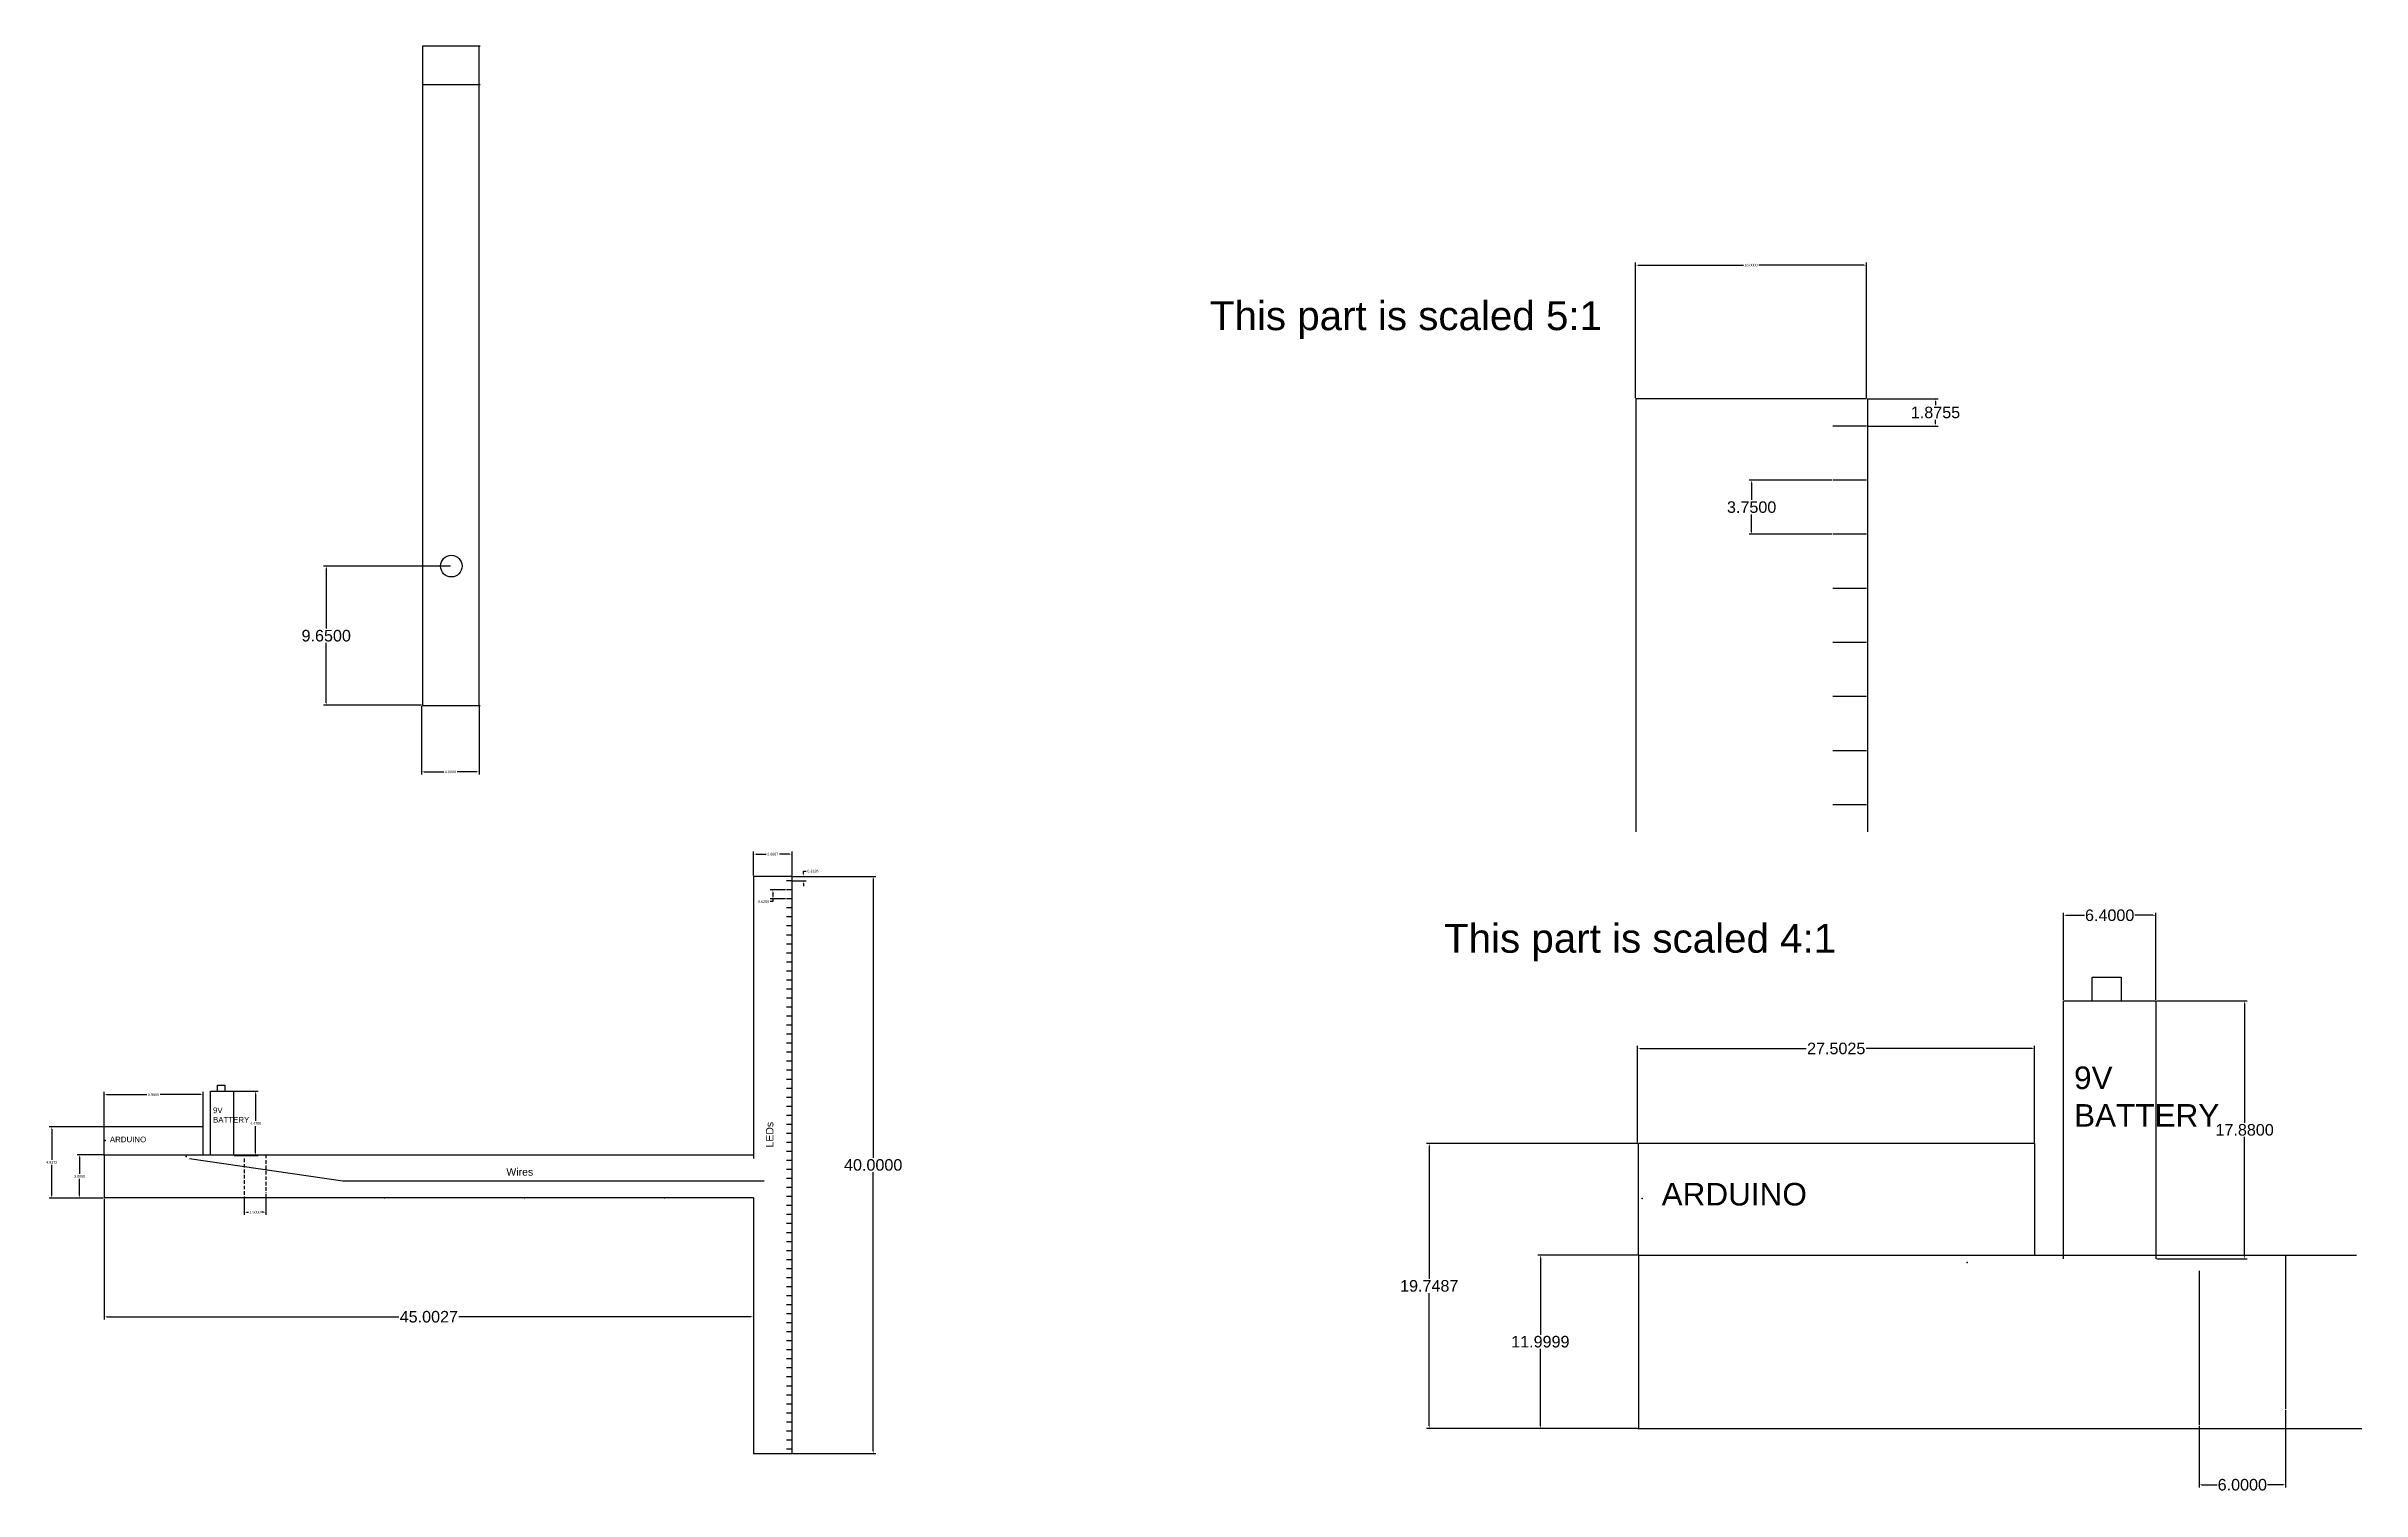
# Model space of a CAD drawing. Header units: centimetres. Extents: x -6 to 154, y -3 to 97.
import ezdxf

# ---------------------------------------------------------------- set-up
doc = ezdxf.new("R2010")
doc.units = ezdxf.units.CM
doc.header["$MEASUREMENT"] = 0
doc.linetypes.add('ACAD_ISO02W100', pattern=[15, 12, -3])
doc.linetypes.add('DASHED2', pattern=[0.375, 0.25, -0.125])
doc.styles.get("Standard").update_dxf_attribs({"font": 'arial.ttf'})
doc.dimstyles.new('Annotative', dxfattribs={"dimscale": 0, "dimtxt": 0.18, "dimasz": 0.18, "dimexe": 0.18, "dimexo": 0.0625, "dimgap": 0.09, "dimtad": 0, "dimtih": 1, "dimtoh": 1, "dimdec": 4, "dimzin": 0, "dimdsep": 46, "dimtxsty": 'Standard', "dimcen": 0.09, "dimadec": 0, "dimazin": 0, "dimtfac": 1, "dimtdec": 4, "dimtofl": 0, "dimtmove": 0, "dimatfit": 3, "dimfxl": 1, "dimtolj": 1, "dimtzin": 0, "dimarcsym": 0})
doc.dimstyles.get("Standard").update_dxf_attribs({"dimtxt": 0.18, "dimasz": 0.18, "dimexe": 0.18, "dimexo": 0.0625, "dimgap": 0.09, "dimtad": 0, "dimtih": 1, "dimtoh": 1, "dimdec": 4, "dimzin": 0, "dimdsep": 46, "dimtxsty": 'Standard', "dimcen": 0.09, "dimadec": 0, "dimazin": 0, "dimtfac": 1, "dimtdec": 4, "dimtofl": 0, "dimtmove": 0, "dimatfit": 3, "dimfxl": 1, "dimtolj": 1, "dimtzin": 0, "dimarcsym": 0})

# ---------------------------------------------------------------- blocks, each defined once
blk = doc.blocks.new('*D2')
at = {"color": 0, "lineweight": -2, "transparency": 16777216}
for p, q in [((45.43, 39.61), (51.17, 39.61)), ((50.99, 39.43), (50.99, 20.1)), ((50.99, -0.21), (50.99, 19.11)), ((45.43, -0.39), (51.17, -0.39))]:
    blk.add_line(p, q, dxfattribs=at)
at = {"color": 0, "transparency": 16777216}
for points in [[(50.96, 39.43), (51.02, 39.43), (50.99, 39.61)], [(50.96, -0.21), (51.02, -0.21), (50.99, -0.39)]]:
    blk.add_solid(points, dxfattribs=at)
at = {"layer": 'Defpoints', "color": 0, "transparency": 16777216}
for p in [(45.37, 39.61), (45.37, -0.39), (50.99, -0.39)]:
    blk.add_point(p, dxfattribs=at)
at = {"color": 0, "transparency": 16777216, "insert": (50.99, 19.61), "char_height": 0.18, "attachment_point": 5}
blk.add_mtext('\\A1;{\\H4.4444x;40.0000}', dxfattribs=at)
blk = doc.blocks.new('*D3')
at = {"color": 0, "linetype": 'ACAD_ISO02W100', "lineweight": -2, "transparency": 16777216}
for p, q in [((45.43, 39.61), (46.34, 39.61)), ((45.43, 39.29), (46.34, 39.29)), ((46.16, 39.79), (46.16, 39.97)), ((46.16, 39.97), (46.34, 39.97)), ((46.16, 39.11), (46.16, 38.93))]:
    blk.add_line(p, q, dxfattribs=at)
at = {"color": 0, "linetype": 'ACAD_ISO02W100', "transparency": 16777216}
for points in [[(46.13, 39.79), (46.19, 39.79), (46.16, 39.61)], [(46.13, 39.11), (46.19, 39.11), (46.16, 39.29)]]:
    blk.add_solid(points, dxfattribs=at)
at = {"layer": 'Defpoints', "color": 0, "linetype": 'ACAD_ISO02W100', "transparency": 16777216}
for p in [(45.37, 39.61), (45.37, 39.29), (46.16, 39.61)]:
    blk.add_point(p, dxfattribs=at)
at = {"color": 0, "linetype": 'ACAD_ISO02W100', "transparency": 16777216, "insert": (46.81, 39.97), "char_height": 0.18, "attachment_point": 5}
blk.add_mtext('\\A1;0.3126', dxfattribs=at)
blk = doc.blocks.new('*D4')
at = {"color": 0, "linetype": 'ACAD_ISO02W100', "lineweight": -2, "transparency": 16777216}
for p, q in [((44.91, 38.67), (43.86, 38.67)), ((44.91, 38.04), (43.86, 38.04)), ((44.04, 37.86), (43.86, 37.86)), ((44.04, 38.49), (44.04, 38.22)), ((44.04, 38.04), (44.04, 37.86))]:
    blk.add_line(p, q, dxfattribs=at)
at = {"color": 0, "linetype": 'ACAD_ISO02W100', "transparency": 16777216}
for points in [[(44.01, 38.49), (44.07, 38.49), (44.04, 38.67)], [(44.01, 38.22), (44.07, 38.22), (44.04, 38.04)]]:
    blk.add_solid(points, dxfattribs=at)
at = {"layer": 'Defpoints', "color": 0, "linetype": 'ACAD_ISO02W100', "transparency": 16777216}
for p in [(44.98, 38.67), (44.04, 38.04), (44.98, 38.04)]:
    blk.add_point(p, dxfattribs=at)
at = {"color": 0, "linetype": 'ACAD_ISO02W100', "transparency": 16777216, "insert": (43.4, 37.86), "char_height": 0.18, "attachment_point": 5}
blk.add_mtext('\\A1;0.6250', dxfattribs=at)
blk = doc.blocks.new('*D6')
at = {"color": 0, "linetype": 'ACAD_ISO02W100', "lineweight": -2, "transparency": 16777216}
for p, q in [((42.7, 39.67), (42.7, 41.33)), ((42.88, 41.15), (43.57, 41.15)), ((45.19, 41.15), (44.5, 41.15)), ((45.37, 39.67), (45.37, 41.33))]:
    blk.add_line(p, q, dxfattribs=at)
at = {"color": 0, "linetype": 'ACAD_ISO02W100', "transparency": 16777216}
for points in [[(42.88, 41.18), (42.88, 41.12), (42.7, 41.15)], [(45.19, 41.18), (45.19, 41.12), (45.37, 41.15)]]:
    blk.add_solid(points, dxfattribs=at)
at = {"layer": 'Defpoints', "color": 0, "linetype": 'ACAD_ISO02W100', "transparency": 16777216}
for p in [(45.37, 41.15), (42.7, 39.61), (45.37, 39.61)]:
    blk.add_point(p, dxfattribs=at)
at = {"color": 0, "linetype": 'ACAD_ISO02W100', "transparency": 16777216, "insert": (44.03, 41.15), "char_height": 0.18, "attachment_point": 5}
blk.add_mtext('\\A1;2.6667', dxfattribs=at)
blk = doc.blocks.new('*D8')
at = {"color": 0, "lineweight": -2, "transparency": 16777216}
for p, q in [((-2.3, 17.26), (-2.3, 8.91)), ((42.7, 17.26), (42.7, 8.91)), ((-2.12, 9.09), (18.12, 9.09)), ((42.52, 9.09), (22.28, 9.09))]:
    blk.add_line(p, q, dxfattribs=at)
at = {"color": 0, "transparency": 16777216}
for points in [[(-2.12, 9.12), (-2.12, 9.06), (-2.3, 9.09)], [(42.52, 9.12), (42.52, 9.06), (42.7, 9.09)]]:
    blk.add_solid(points, dxfattribs=at)
at = {"layer": 'Defpoints', "color": 0, "transparency": 16777216}
for p in [(-2.3, 17.32), (42.7, 17.32), (42.7, 9.09)]:
    blk.add_point(p, dxfattribs=at)
at = {"color": 0, "transparency": 16777216, "insert": (20.2, 9.09), "char_height": 0.18, "attachment_point": 5}
blk.add_mtext('\\A1;{\\H4.4444x;45.0027}', dxfattribs=at)
blk = doc.blocks.new('*D9')
at = {"color": 0, "lineweight": -2, "transparency": 16777216}
for p, q in [((-2.3, 20.26), (-2.3, 24.67)), ((-2.12, 24.49), (0.67, 24.49)), ((4.38, 24.49), (1.59, 24.49)), ((4.56, 20.26), (4.56, 24.67))]:
    blk.add_line(p, q, dxfattribs=at)
at = {"color": 0, "transparency": 16777216}
for points in [[(-2.12, 24.52), (-2.12, 24.46), (-2.3, 24.49)], [(4.38, 24.52), (4.38, 24.46), (4.56, 24.49)]]:
    blk.add_solid(points, dxfattribs=at)
at = {"layer": 'Defpoints', "color": 0, "transparency": 16777216}
for p in [(4.56, 24.49), (-2.3, 20.2), (4.56, 20.2)]:
    blk.add_point(p, dxfattribs=at)
at = {"color": 0, "transparency": 16777216, "insert": (1.13, 24.49), "char_height": 0.18, "attachment_point": 5}
blk.add_mtext('\\A1;6.8600', dxfattribs=at)
blk = doc.blocks.new('*D11')
at = {"color": 0, "linetype": 'ACAD_ISO02W100', "lineweight": -2, "transparency": 16777216}
for p, q in [((7.41, 17.32), (7.41, 16.16)), ((7.59, 16.34), (7.7, 16.34)), ((8.73, 16.34), (8.61, 16.34)), ((8.91, 17.59), (8.91, 16.16))]:
    blk.add_line(p, q, dxfattribs=at)
at = {"color": 0, "linetype": 'ACAD_ISO02W100', "transparency": 16777216}
for points in [[(7.59, 16.37), (7.59, 16.31), (7.41, 16.34)], [(8.73, 16.37), (8.73, 16.31), (8.91, 16.34)]]:
    blk.add_solid(points, dxfattribs=at)
at = {"layer": 'Defpoints', "color": 0, "linetype": 'ACAD_ISO02W100', "transparency": 16777216}
for p in [(8.91, 17.66), (7.41, 17.38), (8.91, 16.34)]:
    blk.add_point(p, dxfattribs=at)
at = {"color": 0, "linetype": 'ACAD_ISO02W100', "transparency": 16777216, "insert": (8.16, 16.34), "char_height": 0.18, "attachment_point": 5}
blk.add_mtext('\\A1;1.5000', dxfattribs=at)
blk = doc.blocks.new('*D12')
at = {"color": 0, "lineweight": -2, "transparency": 16777216}
for p, q in [((6.72, 24.73), (8.38, 24.73)), ((8.2, 24.55), (8.2, 22.68)), ((8.2, 20.44), (8.2, 22.31)), ((6.72, 20.26), (8.38, 20.26))]:
    blk.add_line(p, q, dxfattribs=at)
at = {"color": 0, "transparency": 16777216}
for points in [[(8.17, 24.55), (8.23, 24.55), (8.2, 24.73)], [(8.17, 20.44), (8.23, 20.44), (8.2, 20.26)]]:
    blk.add_solid(points, dxfattribs=at)
at = {"layer": 'Defpoints', "color": 0, "transparency": 16777216}
for p in [(6.66, 24.73), (6.66, 20.26), (8.2, 20.26)]:
    blk.add_point(p, dxfattribs=at)
at = {"color": 0, "transparency": 16777216, "insert": (8.2, 22.49), "char_height": 0.18, "attachment_point": 5}
blk.add_mtext('\\A1;4.4700', dxfattribs=at)
blk = doc.blocks.new('*D13')
at = {"color": 0, "linetype": 'ACAD_ISO02W100', "lineweight": -2, "transparency": 16777216}
for p, q in [((-2.36, 22.26), (-6.11, 22.26)), ((-5.93, 22.08), (-5.93, 19.97)), ((-5.93, 17.5), (-5.93, 19.61)), ((-2.36, 17.32), (-6.11, 17.32))]:
    blk.add_line(p, q, dxfattribs=at)
at = {"color": 0, "linetype": 'ACAD_ISO02W100', "transparency": 16777216}
for points in [[(-5.96, 22.08), (-5.9, 22.08), (-5.93, 22.26)], [(-5.96, 17.5), (-5.9, 17.5), (-5.93, 17.32)]]:
    blk.add_solid(points, dxfattribs=at)
at = {"layer": 'Defpoints', "color": 0, "linetype": 'ACAD_ISO02W100', "transparency": 16777216}
for p in [(-2.3, 22.26), (-5.93, 17.32), (-2.3, 17.32)]:
    blk.add_point(p, dxfattribs=at)
at = {"color": 0, "linetype": 'ACAD_ISO02W100', "transparency": 16777216, "insert": (-5.93, 19.79), "char_height": 0.18, "attachment_point": 5}
blk.add_mtext('\\A1;4.9372', dxfattribs=at)
blk = doc.blocks.new('*D14')
at = {"color": 0, "linetype": 'ACAD_ISO02W100', "lineweight": -2, "transparency": 16777216}
for p, q in [((-2.36, 20.32), (-4.18, 20.32)), ((-4, 20.14), (-4, 19)), ((-4, 17.5), (-4, 18.64)), ((-2.36, 17.32), (-4.18, 17.32))]:
    blk.add_line(p, q, dxfattribs=at)
at = {"color": 0, "linetype": 'ACAD_ISO02W100', "transparency": 16777216}
for points in [[(-4.03, 20.14), (-3.97, 20.14), (-4, 20.32)], [(-4.03, 17.5), (-3.97, 17.5), (-4, 17.32)]]:
    blk.add_solid(points, dxfattribs=at)
at = {"layer": 'Defpoints', "color": 0, "linetype": 'ACAD_ISO02W100', "transparency": 16777216}
for p in [(-2.3, 20.32), (-4, 17.32), (-2.3, 17.32)]:
    blk.add_point(p, dxfattribs=at)
at = {"color": 0, "linetype": 'ACAD_ISO02W100', "transparency": 16777216, "insert": (-4, 18.82), "char_height": 0.18, "attachment_point": 5}
blk.add_mtext('\\A1;3.0000', dxfattribs=at)
blk = doc.blocks.new('*D36')
at = {"color": 0, "lineweight": -2, "transparency": 16777216}
for p, q in [((148.86, 2.63), (148.86, -2.73)), ((142.86, 1.54), (142.86, -2.73)), ((143.04, -2.55), (144.11, -2.55)), ((148.68, -2.55), (147.61, -2.55))]:
    blk.add_line(p, q, dxfattribs=at)
at = {"color": 0, "transparency": 16777216}
for points in [[(143.04, -2.52), (143.04, -2.58), (142.86, -2.55)], [(148.68, -2.52), (148.68, -2.58), (148.86, -2.55)]]:
    blk.add_solid(points, dxfattribs=at)
at = {"layer": 'Defpoints', "color": 0, "transparency": 16777216}
for p in [(142.86, 1.61), (148.86, 2.69), (148.86, -2.55)]:
    blk.add_point(p, dxfattribs=at)
at = {"color": 0, "transparency": 16777216, "insert": (145.86, -2.55), "char_height": 0.18, "attachment_point": 5}
blk.add_mtext('\\A1;{\\H4.4444x;6.0000}', dxfattribs=at)
blk = doc.blocks.new('*D32')
at = {"color": 0, "lineweight": -2, "transparency": 16777216}
for p, q in [((139.93, 30.98), (146.2, 30.98)), ((146.02, 30.8), (146.02, 22.54)), ((146.02, 13.28), (146.02, 21.55)), ((139.93, 13.1), (146.2, 13.1))]:
    blk.add_line(p, q, dxfattribs=at)
at = {"color": 0, "transparency": 16777216}
for points in [[(145.99, 30.8), (146.05, 30.8), (146.02, 30.98)], [(145.99, 13.28), (146.05, 13.28), (146.02, 13.1)]]:
    blk.add_solid(points, dxfattribs=at)
at = {"layer": 'Defpoints', "color": 0, "transparency": 16777216}
for p in [(139.87, 30.98), (139.87, 13.1), (146.02, 13.1)]:
    blk.add_point(p, dxfattribs=at)
at = {"color": 0, "transparency": 16777216, "insert": (146.02, 22.04), "char_height": 0.18, "attachment_point": 5}
blk.add_mtext('\\A1;{\\H4.4444x;17.8800}', dxfattribs=at)
blk = doc.blocks.new('*D33')
at = {"color": 0, "lineweight": -2, "transparency": 16777216}
for p, q in [((103.96, 21.1), (89.34, 21.1)), ((89.52, 20.92), (89.52, 11.73)), ((89.52, 1.54), (89.52, 10.73)), ((103.96, 1.36), (89.34, 1.36))]:
    blk.add_line(p, q, dxfattribs=at)
at = {"color": 0, "transparency": 16777216}
for points in [[(89.49, 20.92), (89.55, 20.92), (89.52, 21.1)], [(89.49, 1.54), (89.55, 1.54), (89.52, 1.36)]]:
    blk.add_solid(points, dxfattribs=at)
at = {"layer": 'Defpoints', "color": 0, "transparency": 16777216}
for p in [(104.03, 21.1), (89.52, 1.36), (104.03, 1.36)]:
    blk.add_point(p, dxfattribs=at)
at = {"color": 0, "transparency": 16777216, "insert": (89.52, 11.23), "char_height": 0.18, "attachment_point": 5}
blk.add_mtext('\\A1;{\\H4.4444x;19.7487}', dxfattribs=at)
blk = doc.blocks.new('*D34')
at = {"color": 0, "lineweight": -2, "transparency": 16777216}
for p, q in [((103.96, 13.36), (97.04, 13.36)), ((97.22, 13.18), (97.22, 7.85)), ((97.22, 1.54), (97.22, 6.86)), ((103.96, 1.36), (97.04, 1.36))]:
    blk.add_line(p, q, dxfattribs=at)
at = {"color": 0, "transparency": 16777216}
for points in [[(97.19, 13.18), (97.25, 13.18), (97.22, 13.36)], [(97.19, 1.54), (97.25, 1.54), (97.22, 1.36)]]:
    blk.add_solid(points, dxfattribs=at)
at = {"layer": 'Defpoints', "color": 0, "transparency": 16777216}
for p in [(104.03, 13.36), (97.22, 1.36), (104.03, 1.36)]:
    blk.add_point(p, dxfattribs=at)
at = {"color": 0, "transparency": 16777216, "insert": (97.22, 7.36), "char_height": 0.18, "attachment_point": 5}
blk.add_mtext('\\A1;{\\H4.4444x;11.9999}', dxfattribs=at)
blk = doc.blocks.new('*D37')
at = {"color": 0, "linetype": 'ACAD_ISO02W100', "lineweight": -2, "transparency": 16777216}
for p, q in [((103.96, 21.17), (103.96, 27.86)), ((104.14, 27.68), (115.64, 27.68)), ((131.29, 27.68), (119.79, 27.68)), ((131.47, 21.17), (131.47, 27.86))]:
    blk.add_line(p, q, dxfattribs=at)
at = {"color": 0, "linetype": 'ACAD_ISO02W100', "transparency": 16777216}
for points in [[(104.14, 27.71), (104.14, 27.65), (103.96, 27.68)], [(131.29, 27.71), (131.29, 27.65), (131.47, 27.68)]]:
    blk.add_solid(points, dxfattribs=at)
at = {"layer": 'Defpoints', "color": 0, "linetype": 'ACAD_ISO02W100', "transparency": 16777216}
for p in [(103.96, 27.68), (103.96, 21.1), (131.47, 21.1)]:
    blk.add_point(p, dxfattribs=at)
at = {"color": 0, "linetype": 'ACAD_ISO02W100', "transparency": 16777216, "insert": (117.72, 27.68), "char_height": 0.18, "attachment_point": 5}
blk.add_mtext('\\A1;{\\H4.4444x;27.5025}', dxfattribs=at)
blk = doc.blocks.new('*D38')
at = {"color": 0, "linetype": 'ACAD_ISO02W100', "lineweight": -2, "transparency": 16777216}
for p, q in [((133.47, 31.05), (133.47, 37.09)), ((133.65, 36.91), (134.92, 36.91)), ((139.69, 36.91), (138.42, 36.91)), ((139.87, 31.05), (139.87, 37.09))]:
    blk.add_line(p, q, dxfattribs=at)
at = {"color": 0, "linetype": 'ACAD_ISO02W100', "transparency": 16777216}
for points in [[(133.65, 36.94), (133.65, 36.88), (133.47, 36.91)], [(139.69, 36.94), (139.69, 36.88), (139.87, 36.91)]]:
    blk.add_solid(points, dxfattribs=at)
at = {"layer": 'Defpoints', "color": 0, "linetype": 'ACAD_ISO02W100', "transparency": 16777216}
for p in [(139.87, 36.91), (133.47, 30.98), (139.87, 30.98)]:
    blk.add_point(p, dxfattribs=at)
at = {"color": 0, "linetype": 'ACAD_ISO02W100', "transparency": 16777216, "insert": (136.67, 36.91), "char_height": 0.18, "attachment_point": 5}
blk.add_mtext('\\A1;{\\H4.4444x;6.4000}', dxfattribs=at)
blk = doc.blocks.new('*D54')
at = {"color": 0, "lineweight": -2, "transparency": 16777216}
for p, q in [((119.89, 72.69), (124.78, 72.69)), ((124.6, 72.51), (124.6, 72.25)), ((119.89, 70.81), (124.78, 70.81)), ((124.6, 70.99), (124.6, 71.25))]:
    blk.add_line(p, q, dxfattribs=at)
at = {"color": 0, "transparency": 16777216}
for points in [[(124.57, 72.51), (124.63, 72.51), (124.6, 72.69)], [(124.57, 70.99), (124.63, 70.99), (124.6, 70.81)]]:
    blk.add_solid(points, dxfattribs=at)
at = {"layer": 'Defpoints', "color": 0, "transparency": 16777216}
for p in [(119.82, 72.69), (124.6, 72.69), (119.82, 70.81)]:
    blk.add_point(p, dxfattribs=at)
at = {"color": 0, "transparency": 16777216, "insert": (124.6, 71.75), "char_height": 0.18, "attachment_point": 5}
blk.add_mtext('\\A1;{\\H4.4444x;1.8755}', dxfattribs=at)
blk = doc.blocks.new('*D55')
at = {"color": 0, "lineweight": -2, "transparency": 16777216}
for p, q in [((117.42, 67.06), (111.68, 67.06)), ((111.86, 66.88), (111.86, 65.69)), ((111.86, 63.49), (111.86, 64.69)), ((117.42, 63.31), (111.68, 63.31))]:
    blk.add_line(p, q, dxfattribs=at)
at = {"color": 0, "transparency": 16777216}
for points in [[(111.83, 66.88), (111.89, 66.88), (111.86, 67.06)], [(111.83, 63.49), (111.89, 63.49), (111.86, 63.31)]]:
    blk.add_solid(points, dxfattribs=at)
at = {"layer": 'Defpoints', "color": 0, "transparency": 16777216}
for p in [(117.48, 67.06), (111.86, 63.31), (117.48, 63.31)]:
    blk.add_point(p, dxfattribs=at)
at = {"color": 0, "transparency": 16777216, "insert": (111.86, 65.19), "char_height": 0.18, "attachment_point": 5}
blk.add_mtext('\\A1;{\\H4.4444x;3.7500}', dxfattribs=at)
blk = doc.blocks.new('*D56')
at = {"color": 0, "lineweight": -2, "transparency": 16777216}
for p, q in [((103.82, 72.75), (103.82, 82.14)), ((104, 81.96), (111.3, 81.96)), ((119.64, 81.96), (112.35, 81.96)), ((119.82, 72.75), (119.82, 82.14))]:
    blk.add_line(p, q, dxfattribs=at)
at = {"color": 0, "transparency": 16777216}
for points in [[(104, 81.99), (104, 81.93), (103.82, 81.96)], [(119.64, 81.99), (119.64, 81.93), (119.82, 81.96)]]:
    blk.add_solid(points, dxfattribs=at)
at = {"layer": 'Defpoints', "color": 0, "transparency": 16777216}
for p in [(119.82, 81.96), (103.82, 72.69), (119.82, 72.69)]:
    blk.add_point(p, dxfattribs=at)
at = {"color": 0, "transparency": 16777216, "insert": (111.82, 81.96), "char_height": 0.18, "attachment_point": 5}
blk.add_mtext('\\A1;16.0000', dxfattribs=at)
blk = doc.blocks.new('*D57')
at = {"color": 0, "lineweight": -2, "transparency": 16777216}
for p, q in [((21.69, 61.11), (12.91, 61.11)), ((13.09, 60.93), (13.09, 56.78)), ((13.09, 51.64), (13.09, 55.78)), ((19.69, 51.46), (12.91, 51.46))]:
    blk.add_line(p, q, dxfattribs=at)
at = {"color": 0, "transparency": 16777216}
for points in [[(13.06, 60.93), (13.12, 60.93), (13.09, 61.11)], [(13.06, 51.64), (13.12, 51.64), (13.09, 51.46)]]:
    blk.add_solid(points, dxfattribs=at)
at = {"layer": 'Defpoints', "color": 0, "transparency": 16777216}
for p in [(13.09, 61.11), (21.76, 61.11), (19.76, 51.46)]:
    blk.add_point(p, dxfattribs=at)
at = {"color": 0, "transparency": 16777216, "insert": (13.09, 56.28), "char_height": 0.18, "attachment_point": 5}
blk.add_mtext('\\A1;{\\H4.4444x;9.6500}', dxfattribs=at)
blk = doc.blocks.new('*D58')
at = {"color": 0, "lineweight": -2, "transparency": 16777216}
for p, q in [((19.69, 51.39), (19.69, 46.67)), ((23.69, 51.39), (23.69, 46.67)), ((19.87, 46.85), (21.23, 46.85)), ((23.51, 46.85), (22.16, 46.85))]:
    blk.add_line(p, q, dxfattribs=at)
at = {"color": 0, "transparency": 16777216}
for points in [[(19.87, 46.88), (19.87, 46.82), (19.69, 46.85)], [(23.51, 46.88), (23.51, 46.82), (23.69, 46.85)]]:
    blk.add_solid(points, dxfattribs=at)
at = {"layer": 'Defpoints', "color": 0, "transparency": 16777216}
for p in [(19.69, 51.46), (23.69, 51.46), (23.69, 46.85)]:
    blk.add_point(p, dxfattribs=at)
at = {"color": 0, "transparency": 16777216, "insert": (21.69, 46.85), "char_height": 0.18, "attachment_point": 5}
blk.add_mtext('\\A1;4.0000', dxfattribs=at)

msp = doc.modelspace()

# ---------------------------------------------------------------- linework, layer by layer
for p, q in [((23.75741, 97.12394), (19.75741, 97.12394)), ((19.75741, 97.12394), (19.75741, 51.45694)), ((23.69491, 51.45694), (23.69491, 97.12394)), ((23.75741, 94.45694), (19.75741, 94.45694)), ((119.82462, 72.68854), (103.82462, 72.68854)), ((103.82462, 72.68854), (103.82462, 42.68854)), ((119.88712, 72.68854), (119.88712, 42.68854)), ((119.82302, 70.81307), (117.47928, 70.81307)), ((119.82302, 67.06308), (117.47928, 67.06308)), ((119.82302, 63.31309), (117.47928, 63.31309)), ((119.82302, 59.56309), (117.47928, 59.56309)), ((119.82143, 55.8131), (117.47768, 55.8131)), ((119.82302, 55.8131), (117.47928, 55.8131)), ((19.75741, 51.45694), (23.75741, 51.45694)), ((119.82143, 52.06311), (117.47768, 52.06311)), ((119.82143, 48.31312), (117.47768, 48.31312)), ((119.82143, 44.56312), (117.47768, 44.56312)), ((45.3665, 39.60652), (42.69983, 39.60652)), ((42.69983, 39.60652), (42.69983, 20.05097)), ((45.36623, 39.29394), (44.97561, 39.29394)), ((45.36623, 38.66895), (44.97561, 38.66895)), ((45.3665, -0.39348), (45.3665, 39.60652)), ((45.36623, 38.04395), (44.97561, 38.04395)), ((45.36623, 37.41895), (44.97561, 37.41895)), ((45.36596, 36.79395), (44.97534, 36.79395)), ((45.36596, 36.16895), (44.97534, 36.16895)), ((45.36596, 35.54395), (44.97534, 35.54395)), ((45.36623, 36.79395), (44.97561, 36.79395)), ((45.3657, 34.29395), (44.97507, 34.29395)), ((45.36596, 34.91895), (44.97534, 34.91895)), ((45.36596, 34.29395), (44.97534, 34.29395)), ((45.3657, 33.66896), (44.97507, 33.66896)), ((45.3657, 33.04396), (44.97507, 33.04396)), ((45.3657, 32.41896), (44.97507, 32.41896)), ((135.46718, 30.98434), (135.46718, 32.62434)), ((135.46718, 32.62434), (137.46718, 32.62434)), ((137.46718, 32.62434), (137.46718, 30.98434)), ((45.3657, 31.79396), (44.97507, 31.79396)), ((45.36623, 31.79396), (44.97561, 31.79396)), ((45.36623, 31.16896), (44.97561, 31.16896)), ((45.36623, 30.54396), (44.97561, 30.54396)), ((133.46718, 13.10434), (133.46718, 30.98434)), ((133.46718, 30.98434), (139.86718, 30.98434)), ((139.86718, 30.98434), (139.86718, 13.10434)), ((45.36596, 29.91896), (44.97534, 29.91896)), ((45.36596, 29.29396), (44.97534, 29.29396)), ((45.36623, 29.91896), (44.97561, 29.91896)), ((45.36623, 29.29396), (44.97561, 29.29396)), ((45.36596, 28.66896), (44.97534, 28.66896)), ((45.36596, 28.04397), (44.97534, 28.04397)), ((45.36596, 27.41897), (44.97534, 27.41897)), ((45.36623, 27.41897), (44.97561, 27.41897)), ((45.36623, 26.79397), (44.97561, 26.79397)), ((45.36623, 26.16897), (44.97561, 26.16897)), ((5.05983, 20.25897), (5.05983, 24.72897)), ((5.05983, 24.72897), (6.65983, 24.72897)), ((5.55983, 24.72897), (5.55983, 25.13897)), ((5.55983, 25.13897), (6.05983, 25.13897)), ((6.05983, 25.13897), (6.05983, 24.72897)), ((6.65983, 24.72897), (6.65983, 20.25897)), ((45.36596, 24.91897), (44.97534, 24.91897)), ((45.36596, 24.29397), (44.97534, 24.29397)), ((45.36623, 25.54397), (44.97561, 25.54397)), ((45.36623, 24.91897), (44.97561, 24.91897)), ((45.36596, 23.66897), (44.97534, 23.66897)), ((45.36596, 23.04398), (44.97534, 23.04398)), ((4.55983, 22.25897), (-2.30017, 22.25897)), ((45.3657, 22.41898), (44.97507, 22.41898)), ((45.3657, 21.79398), (44.97507, 21.79398)), ((45.3657, 21.16898), (44.97507, 21.16898)), ((45.36596, 22.41898), (44.97534, 22.41898)), ((131.46718, 21.10434), (104.02718, 21.10434)), ((-2.30017, 20.32177), (42.69983, 20.32177)), ((45.3657, 20.54398), (44.97507, 20.54398)), ((45.3657, 19.91898), (44.97507, 19.91898)), ((45.36623, 19.91898), (44.97561, 19.91898)), ((45.36623, 19.29398), (44.97561, 19.29398)), ((45.36596, 18.04399), (44.97534, 18.04399)), ((45.36623, 18.66898), (44.97561, 18.66898)), ((45.36623, 18.04399), (44.97561, 18.04399)), ((42.69983, 17.3218), (-2.30017, 17.3218)), ((42.69983, 17.3218), (42.69983, -0.39348)), ((45.36596, 17.41899), (44.97534, 17.41899)), ((45.36596, 16.79399), (44.97534, 16.79399)), ((45.36596, 16.16899), (44.97534, 16.16899)), ((45.36623, 17.41899), (44.97561, 17.41899)), ((45.36596, 15.54399), (44.97534, 15.54399)), ((45.36596, 14.91899), (44.97534, 14.91899)), ((45.36596, 14.29399), (44.97534, 14.29399)), ((45.36623, 14.29399), (44.97561, 14.29399)), ((45.36623, 13.66899), (44.97561, 13.66899)), ((45.36623, 13.044), (44.97561, 13.044)), ((104.02718, 13.35554), (104.02718, 1.35567)), ((104.02718, 13.35554), (153.7789, 13.35554)), ((148.86352, 13.35554), (148.86352, 2.68887)), ((45.36596, 11.794), (44.97534, 11.794)), ((45.36623, 12.419), (44.97561, 12.419)), ((45.36623, 11.794), (44.97561, 11.794)), ((142.86352, 12.27234), (142.86352, 1.60567)), ((45.36596, 11.169), (44.97534, 11.169)), ((45.36596, 10.544), (44.97534, 10.544)), ((45.36596, 9.919), (44.97534, 9.919)), ((45.3657, 9.294), (44.97507, 9.294)), ((45.3657, 8.669), (44.97507, 8.669)), ((45.3657, 8.04401), (44.97507, 8.04401)), ((45.36596, 9.294), (44.97534, 9.294)), ((45.3657, 7.41901), (44.97507, 7.41901)), ((45.3657, 6.79401), (44.97507, 6.79401)), ((45.36623, 6.79401), (44.97561, 6.79401)), ((45.36596, 4.91901), (44.97534, 4.91901)), ((45.36623, 6.16901), (44.97561, 6.16901)), ((45.36623, 5.54401), (44.97561, 5.54401)), ((45.36623, 4.91901), (44.97561, 4.91901)), ((45.36596, 4.29401), (44.97534, 4.29401)), ((45.36596, 3.66901), (44.97534, 3.66901)), ((45.36623, 4.29401), (44.97561, 4.29401)), ((45.36596, 3.04402), (44.97534, 3.04402)), ((45.36596, 2.41902), (44.97534, 2.41902)), ((45.36596, 1.79402), (44.97534, 1.79402)), ((45.36623, 2.41902), (44.97561, 2.41902)), ((45.36623, 1.79402), (44.97561, 1.79402)), ((45.36596, 1.16902), (44.97534, 1.16902)), ((45.36596, 0.54402), (44.97534, 0.54402)), ((103.96468, 1.35567), (154.13249, 1.35567)), ((42.69983, -0.39348), (45.3665, -0.39348)), ((45.36596, -0.08098), (44.97534, -0.08098))]:
    msp.add_line(p, q)
at = {"linetype": 'ACAD_ISO02W100'}
for p, q in [((104.02718, 13.35554), (104.02718, 21.10434)), ((131.46718, 21.10434), (131.46718, 13.35554)), ((-2.30017, 20.32177), (-2.30017, 17.3218))]:
    msp.add_line(p, q, dxfattribs=at)
at = {"linetype": 'DASHED2'}
for p, q in [((7.40891, 20.05097), (7.40891, 17.3843)), ((8.90891, 20.32177), (8.90891, 17.6551))]:
    msp.add_line(p, q, dxfattribs=at)
msp.add_lwpolyline([(3.61771, 20.05097), (14.23771, 18.52175), (43.43868, 18.52175)])
msp.add_circle((21.75741, 61.10694), 0.75)
for p in [(-2.23767, 21.30539), (-2.23767, 21.30539), (3.39112, 20.19647), (3.39112, 20.19647), (104.27718, 17.29002), (104.27718, 17.29002), (126.79234, 12.85434), (126.79234, 12.85434)]:
    msp.add_point(p)
at = {"linetype": 'ACAD_ISO02W100'}
for p in [(7.40891, 17.3218), (17.118, 17.3218), (26.82708, 17.3218), (36.53617, 17.3218)]:
    msp.add_point(p, dxfattribs=at)

# ---------------------------------------------------------------- texts
at = {"linetype": 'ACAD_ISO02W100', "attachment_point": 1}
for s, width, gutter_width, heights, insert, char_height in [('This part is scaled 5:1', 26.1333695, 5.84254, [0], (74.32029, 79.45721), 2), ('This part is scaled 4:1', 35.4579383, 5.84254, [0], (90.54587, 36.31817), 2), ('Wires', 3.1953681, 1, [0.56769], (25.57095, 19.38837), 0.520832)]:
    msp.add_mtext_dynamic_manual_height_columns(s, width=width, gutter_width=gutter_width, heights=heights, dxfattribs=dict(at, insert=insert, char_height=char_height))
at = {"attachment_point": 1}
for s, width, gutter_width, insert, char_height in [('9V \\PBATTERY', 5.0050951, 5.84254, (134.20233, 26.4329), 1.5624), ('9V \\PBATTERY', 5.0050951, 5.84254, (5.24362, 23.59111), 0.3906), ('ARDUINO', 3.2361522, 1, (-1.90107, 21.57483), 0.390624), ('ARDUINO', 3.2361522, 1, (105.62359, 18.3678), 1.562497)]:
    msp.add_mtext_dynamic_manual_height_columns(s, width=width, gutter_width=gutter_width, heights=[0], dxfattribs=dict(at, insert=insert, char_height=char_height))
at = {"linetype": 'ACAD_ISO02W100', "insert": (43.55659, 20.81925), "char_height": 0.520832, "attachment_point": 1, "rotation": 90}
msp.add_mtext_dynamic_manual_height_columns('LEDs', width=0.6701184, gutter_width=1, heights=[0], dxfattribs=at)

# ---------------------------------------------------------------- dimensions: what is measured, and where the dimension line sits
for base, p1, p2, picture, middle in [((119.82462, 81.95667), (103.82462, 72.68854), (119.82462, 72.68854), '*D56', (111.82462, 81.95667)), ((23.69491, 46.85454), (19.69491, 51.45694), (23.69491, 51.45694), '*D58', (21.69491, 46.85454)), ((4.55983, 24.48577), (-2.30017, 20.19647), (4.55983, 20.19647), '*D9', (1.12983, 24.48577))]:
    dim = msp.add_linear_dim(base=base, p1=p1, p2=p2, dimstyle='Annotative')
    dim.commit()
    dim.dimension.update_dxf_attribs({"geometry": picture, "text_midpoint": middle})
for base, p1, p2, dimstyle, picture, middle in [((124.59564, 72.68854), (119.82302, 70.81307), (119.82462, 72.68854), 'Standard', '*D54', (124.59564, 71.7508)), ((111.86198, 63.31309), (117.47928, 67.06308), (117.47928, 63.31309), 'Standard', '*D55', (111.86198, 65.18808)), ((13.09027, 61.10694), (19.75741, 51.45694), (21.75741, 61.10694), 'Annotative', '*D57', (13.09027, 56.28194)), ((50.99058, -0.39348), (45.3665, 39.60652), (45.3665, -0.39348), 'Standard', '*D2', (50.99058, 19.60652)), ((146.01897, 13.10434), (139.86718, 30.98434), (139.86718, 13.10434), 'Annotative', '*D32', (146.01897, 22.04434)), ((89.51557, 1.35567), (104.02718, 21.10434), (104.02718, 1.35567), 'Annotative', '*D33', (89.51557, 11.23)), ((97.21667, 1.35567), (104.02718, 13.35554), (104.02718, 1.35567), 'Annotative', '*D34', (97.21667, 7.3556))]:
    dim = msp.add_linear_dim(base=base, p1=p1, p2=p2, angle=90, text='{\\H4.4444x;<>}', dimstyle=dimstyle)
    dim.commit()
    dim.dimension.update_dxf_attribs({"geometry": picture, "text_midpoint": middle})
at = {"linetype": 'ACAD_ISO02W100'}
for base, p1, p2, picture, middle in [((45.3665, 41.15121), (42.69983, 39.60652), (45.3665, 39.60652), '*D6', (44.03316, 41.15121)), ((8.90891, 16.34445), (7.40891, 17.3843), (8.90891, 17.6551), '*D11', (8.15891, 16.34445))]:
    dim = msp.add_linear_dim(base=base, p1=p1, p2=p2, dimstyle='Annotative', dxfattribs=at)
    dim.commit()
    dim.dimension.update_dxf_attribs({"geometry": picture, "text_midpoint": middle})
for base, p1, p2, dimstyle, picture, middle in [((44.03939, 38.04395), (44.97561, 38.66895), (44.97561, 38.04395), 'Standard', '*D4', (43.39607, 37.86395)), ((46.16167, 39.60652), (45.36623, 39.29394), (45.3665, 39.60652), 'Standard', '*D3', (46.80523, 39.96652)), ((-5.92807, 17.3218), (-2.30017, 22.25897), (-2.30017, 17.3218), 'Annotative', '*D13', (-5.92807, 19.79038)), ((-4.0028, 17.3218), (-2.30017, 20.32177), (-2.30017, 17.3218), 'Annotative', '*D14', (-4.0028, 18.82178))]:
    dim = msp.add_linear_dim(base=base, p1=p1, p2=p2, angle=90, dimstyle=dimstyle, dxfattribs=at)
    dim.commit()
    dim.dimension.update_dxf_attribs({"geometry": picture, "text_midpoint": middle})
for base, p1, p2, picture, middle in [((139.86718, 36.90551), (133.46718, 30.98434), (139.86718, 30.98434), '*D38', (136.66718, 36.90551)), ((103.96468, 27.68415), (131.46718, 21.10434), (103.96468, 21.10434), '*D37', (117.71593, 27.68415))]:
    dim = msp.add_linear_dim(base=base, p1=p1, p2=p2, text='{\\H4.4444x;<>}', dimstyle='Annotative', dxfattribs=at)
    dim.commit()
    dim.dimension.update_dxf_attribs({"geometry": picture, "text_midpoint": middle})
dim = msp.add_linear_dim(base=(8.19778, 20.25897), p1=(6.65983, 24.72897), p2=(6.65983, 20.25897), angle=90, dimstyle='Annotative')
dim.commit()
dim.dimension.update_dxf_attribs({"geometry": '*D12', "text_midpoint": (8.19778, 22.49397)})
for base, p1, p2, picture, middle in [((42.69983, 9.08598), (-2.30283, 17.3218), (42.69983, 17.3218), '*D8', (20.1985, 9.08598)), ((148.86352, -2.55372), (142.86352, 1.60567), (148.86352, 2.68887), '*D36', (145.86352, -2.55372))]:
    dim = msp.add_linear_dim(base=base, p1=p1, p2=p2, text='{\\H4.4444x;<>}', dimstyle='Annotative')
    dim.commit()
    dim.dimension.update_dxf_attribs({"geometry": picture, "text_midpoint": middle})

doc.saveas('drawing.dxf')
